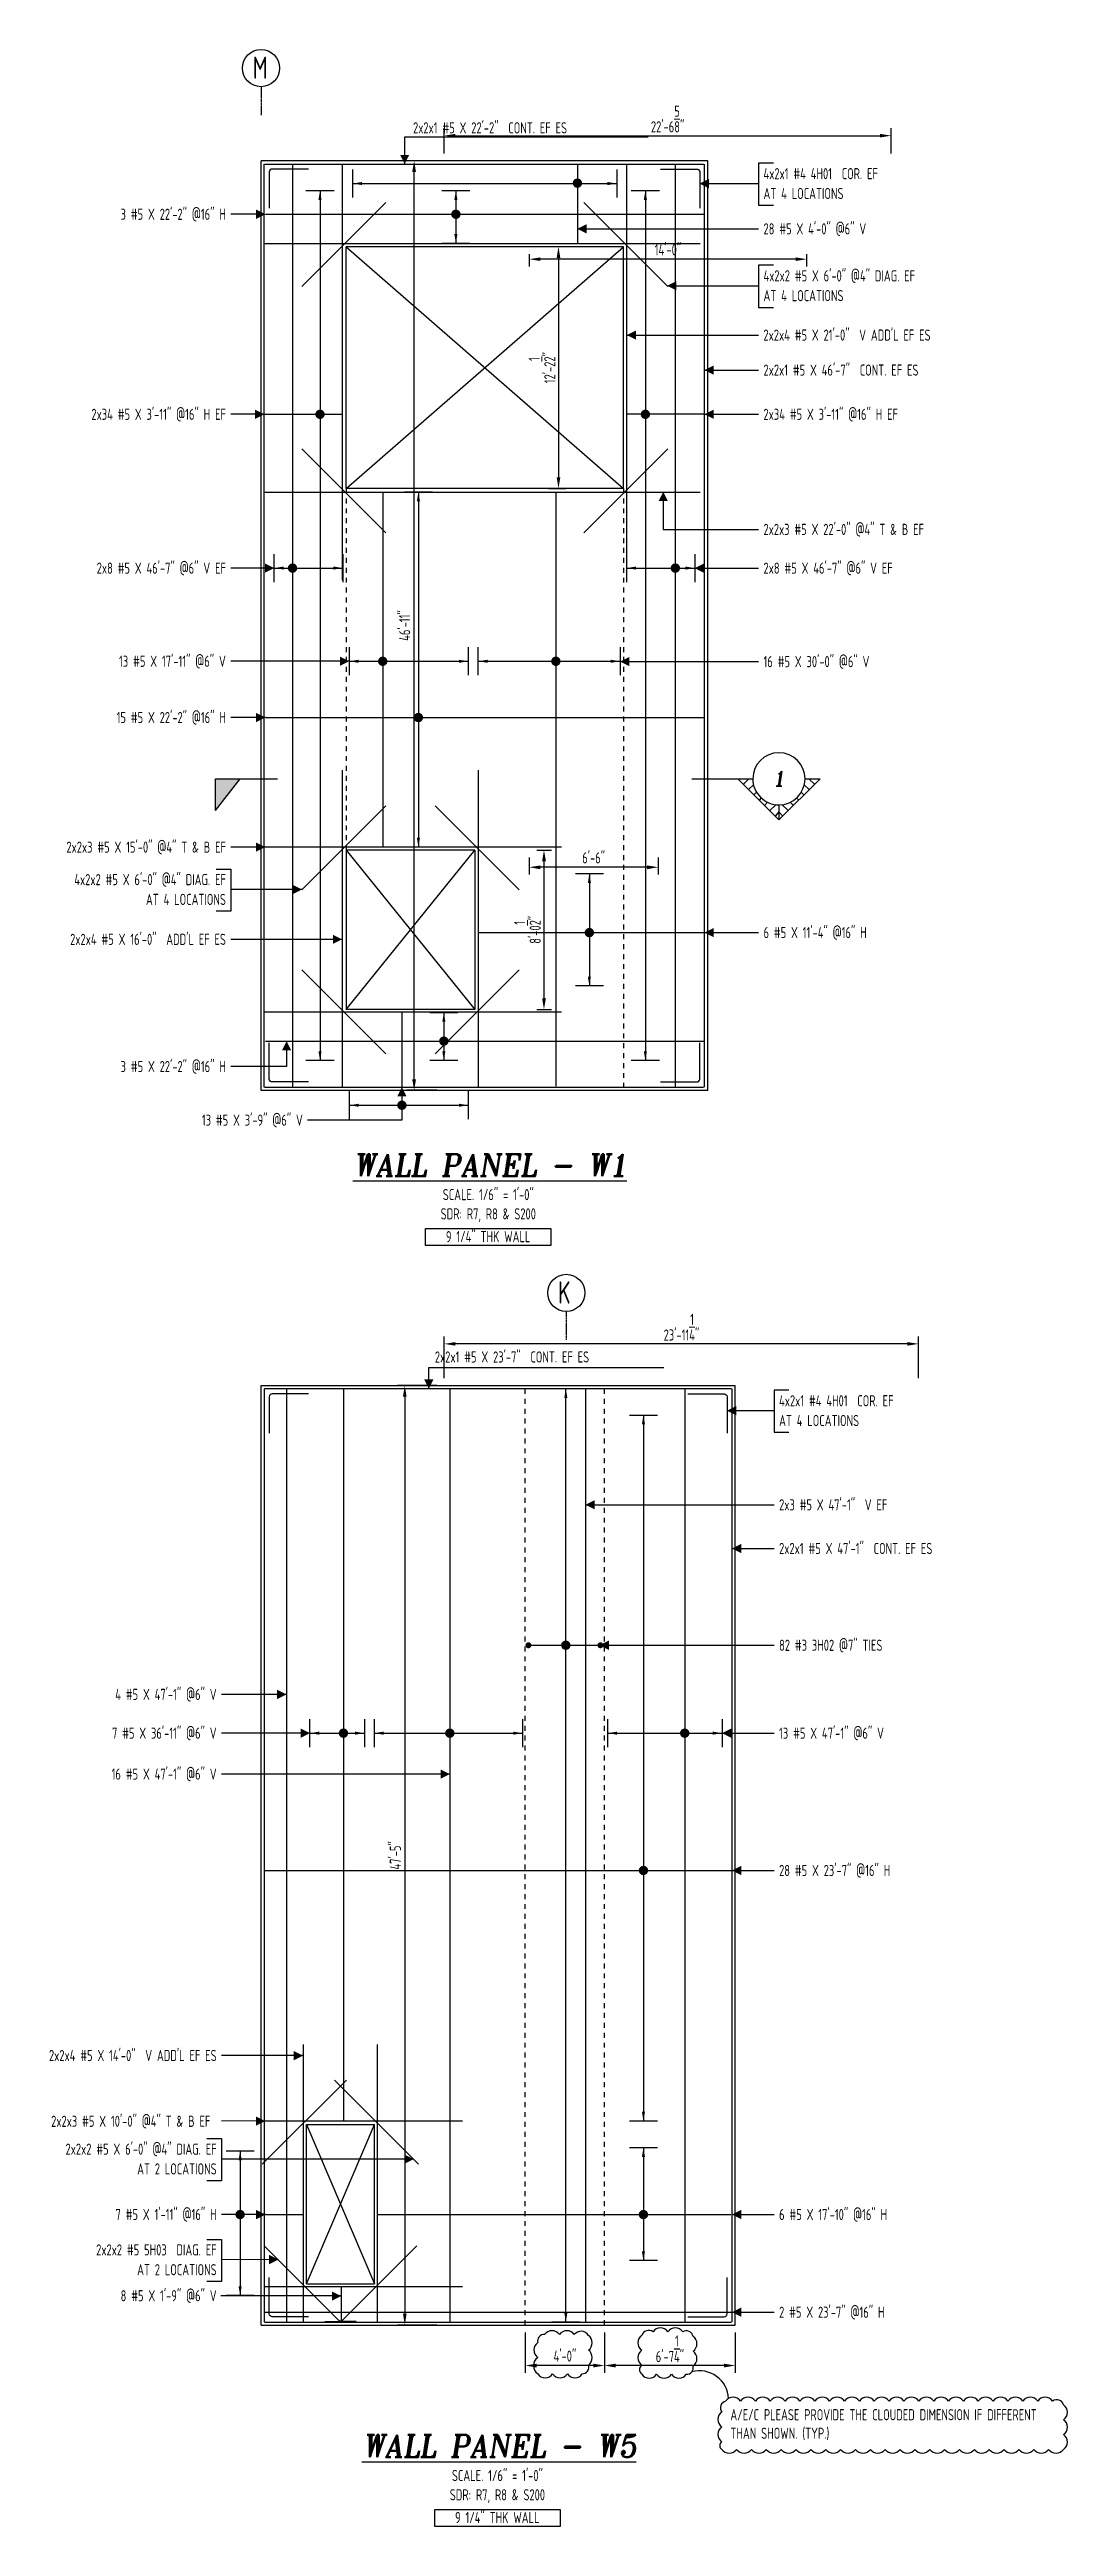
# Model space of a CAD drawing. Header units: inches. Extents: x -3675 to 26577, y -2273 to 5046.
# Drawn here: x 9398 to 10014, y -102 to 1398 of the extents above; entities that cross this region are included whole.
import ezdxf
from ezdxf.enums import TextEntityAlignment as Align

# ---------------------------------------------------------------- set-up
doc = ezdxf.new("R2010")
doc.units = ezdxf.units.IN
doc.header["$MEASUREMENT"] = 0
doc.linetypes.add('HIDDEN', pattern=[6, 3, -3])
doc.linetypes.add('PHANTOM', pattern=[2.5, 1.25, -0.25, 0.25, -0.25, 0.25, -0.25])
doc.layers.get('0').update_dxf_attribs({"linetype": 'CONTINUOUS'})
doc.layers.get('Defpoints').update_dxf_attribs({"linetype": 'CONTINUOUS'})
for name, color, linetype in [('0-25TEXT', 7, 'CONTINUOUS'), ('0-35', 3, 'CONTINUOUS'), ('0-35TEXT', 3, 'CONTINUOUS'), ('0-50', 10, 'CONTINUOUS'), ('3', 3, 'CONTINUOUS'), ('BAR-LBL', 2, 'CONTINUOUS'), ('DETAIL', 83, 'CONTINUOUS'), ('GRID', 8, 'PHANTOM'), ('hidden', 7, 'HIDDEN'), ('RANGELAY', 7, 'CONTINUOUS'), ('REBARS', 4, 'CONTINUOUS')]:
    doc.layers.add(name, color=color, linetype=linetype)
doc.layers.add('COVER', color=6, linetype='CONTINUOUS', lineweight=0, plot=False)
doc.styles.add('AR', font='ARCHQUIK.shx', dxfattribs={"width": 0.8})
doc.styles.add('ROMANT', font='romant')
doc.dimstyles.new('CADS_DIM_48', dxfattribs={"dimscale": 48, "dimtxt": 0.09375, "dimasz": 0.09375, "dimexe": 0.0625, "dimexo": 0.0625, "dimgap": 0.09375, "dimtad": 0, "dimtih": 1, "dimtoh": 1, "dimzin": 1, "dimdsep": 46, "dimlunit": 4, "dimtxsty": 'AR', "dimblk": 'CLOSED', "dimcen": 0.1875, "dimadec": 0, "dimazin": 0, "dimtfac": 1, "dimtofl": 0, "dimtmove": 0, "dimatfit": 1, "dimldrblk": 'DOTBLANK', "dimfxl": 1, "dimtzin": 0, "dimarcsym": 0})

msp = doc.modelspace()

# ---------------------------------------------------------------- texts
at = {"color": 7, "linetype": 'Continuous', "style": 'ROMANT', "oblique": 9, "width": 0.95}
for s, p in [('%%UWALL PANEL - W1', (9664.85924, 715.58144)), ('%%UWALL PANEL - W5', (9670.38118, -60.26968))]:
    msp.add_text(s, height=13.5, dxfattribs=at).set_placement(p, align=Align.CENTER)
at = {"layer": '0-35TEXT', "style": 'AR', "width": 0.8}
for p in [(9830.17925, 1307.52598), (9830.17925, 1245.6433), (9839.61648, 564.28514)]:
    msp.add_text('AT 4 LOCATIONS', height=6.7498312, dxfattribs=at).set_placement(p)
for s, p in [('AT 4 LOCATIONS', (9504.57048, 879.92357)), ('AT 2 LOCATIONS', (9498.93719, 110.98711)), ('AT 2 LOCATIONS', (9498.93718, 49.94984))]:
    msp.add_text(s, height=6.7498312, dxfattribs=at).set_placement(p, align=Align.RIGHT)
for s, p in [('SCALE. 1/6" = 1\'-0"', (9663.48736, 701.13455)), ('SDR: R7, R8 & S200', (9663.48736, 689.46636)), ('9 1/4" THK WALL', (9663.41044, 675.67834)), ('SCALE. 1/6" = 1\'-0"', (9669.0093, -74.71657)), ('SDR: R7, R8 & S200', (9669.0093, -86.38477)), ('9 1/4" THK WALL', (9668.93238, -100.17278))]:
    msp.add_text(s, height=6.7498312, dxfattribs=at).set_placement(p, align=Align.CENTER)
at = {"layer": '0-50', "style": 'AR', "width": 0.8}
for s, p in [('M', (9520.85172, 1380.34119)), ('K', (9705.72672, 638.49163))]:
    msp.add_text(s, height=13.5, dxfattribs=at).set_placement(p)
at = {"layer": 'BAR-LBL', "style": 'AR', "width": 0.8}
for s, p in [('2x2x1 #5 X 22\'-2"  CONT. EF ES', (9617.90936, 1347.28563)), ('4x2x1 #4 4H01  COR. EF', (9830.17925, 1319.52472)), ('28 #5 X 4\'-0" @6" V', (9830.17925, 1286.08651)), ('4x2x2 #5 X 6\'-0" @4" DIAG. EF', (9830.17925, 1257.64204)), ('2x2x4 #5 X 21\'-0"  V ADD\'L EF ES', (9830.14533, 1221.75684)), ('2x2x1 #5 X 46\'-7"  CONT. EF ES', (9830.17925, 1200.55397)), ('2x2x3 #5 X 22\'-0" @4" T & B EF', (9830.17925, 1104.06158)), ('2x8 #5 X 46\'-7" @6" V EF', (9830.17925, 1080.59511)), ('16 #5 X 30\'-0" @6" V', (9830.17925, 1023.95236)), ('6 #5 X 11\'-4" @16" H', (9830.17925, 859.8372)), ('2x2x1 #5 X 23\'-7"  CONT. EF ES', (9631.11688, 602.78618)), ('4x2x1 #4 4H01  COR. EF', (9839.61648, 576.28388)), ('2x3 #5 X 47\'-1"  V EF', (9839.61648, 513.24211)), ('2x2x1 #5 X 47\'-1"  CONT. EF ES', (9839.61648, 486.81132)), ('82 #3 3H02 @7" TIES', (9839.61648, 428.17106)), ('13 #5 X 47\'-1" @6" V', (9839.61648, 374.92502)), ('28 #5 X 23\'-7" @16" H', (9839.61648, 291.75855)), ('6 #5 X 17\'-10" @16" H', (9839.61648, 83.34236)), ('2 #5 X 23\'-7" @16" H', (9839.61648, 24.18609))]:
    msp.add_text(s, height=6.7492913, dxfattribs=at).set_placement(p)
for s, p in [('3 #5 X 22\'-2" @16" H', (9504.57048, 1294.92864)), ('2x34 #5 X 3\'-11" @16" H EF', (9504.57048, 1173.76146)), ('2x8 #5 X 46\'-7" @6" V EF', (9504.57048, 1080.59199)), ('13 #5 X 17\'-11" @6" V', (9504.50454, 1024.17859)), ('15 #5 X 22\'-2" @16" H', (9504.57048, 990.10828)), ('2x2x3 #5 X 15\'-0" @4" T & B EF', (9504.57048, 911.60285)), ('4x2x2 #5 X 6\'-0" @4" DIAG. EF', (9504.57048, 891.92231)), ('2x2x4 #5 X 16\'-0"  ADD\'L EF ES', (9504.57048, 855.7489)), ('3 #5 X 22\'-2" @16" H', (9504.57048, 778.69761)), ('13 #5 X 3\'-9" @6" V', (9551.16495, 746.25709)), ('4 #5 X 47\'-1" @6" V', (9498.93718, 398.41185)), ('7 #5 X 36\'-11" @6" V', (9498.93718, 374.92304)), ('16 #5 X 47\'-1" @6" V', (9498.93718, 350.15007)), ('2x2x4 #5 X 14\'-0"  V ADD\'L EF ES', (9498.93718, 179.68266)), ('2x2x3 #5 X 10\'-0" @4" T & B EF', (9495.13408, 139.84734)), ('2x2x2 #5 X 6\'-0" @4" DIAG. EF', (9498.93719, 122.98585)), ('7 #5 X 1\'-11" @16" H', (9498.93719, 83.4345)), ('2x2x2 #5 5H03  DIAG. EF', (9498.93718, 61.94858)), ('8 #5 X 1\'-9" @6" V', (9498.93718, 34.18995))]:
    msp.add_text(s, height=6.7492913, dxfattribs=at).set_placement(p, align=Align.RIGHT)
msp.add_text('2x34 #5 X 3\'-11" @16" H EF', height=6.7492913, rotation=0.0000397, dxfattribs=at).set_placement((9830.17925, 1173.76158))
at = {"layer": 'DETAIL', "insert": (9810.12262, -31.13451), "char_height": 6.75, "width": 202.6918851, "attachment_point": 1, "style": 'AR'}
msp.add_mtext('A/E/C PLEASE PROVIDE THE CLOUDED DIMENSION IF DIFFERENT THAN SHOWN. (TYP.)', dxfattribs=at)

# ---------------------------------------------------------------- blocks, each defined once
blk = doc.blocks.new('*D68')
at = {"layer": 'COVER', "color": 0, "lineweight": -2, "transparency": 16777216}
for p, q in [((9632.3, 1330.7), (9614.1, 1330.7)), ((9618.6, 774.4), (9618.6, 1323.9)), ((9632.3, 767.7), (9614.1, 767.7))]:
    blk.add_line(p, q, dxfattribs=at)
at = {"layer": 'COVER', "color": 0, "transparency": 16777216}
for points in [[(9617.4, 1323.9), (9619.7, 1323.9), (9618.6, 1330.7)], [(9617.4, 774.4), (9619.7, 774.4), (9618.6, 767.7)]]:
    blk.add_solid(points, dxfattribs=at)
at = {"layer": 'Defpoints', "color": 0, "transparency": 16777216}
for p in [(9618.6, 1330.7), (9636.8, 1330.7), (9636.8, 767.7)]:
    blk.add_point(p, dxfattribs=at)
at = {"layer": 'COVER', "color": 0, "transparency": 16777216, "insert": (9612.8, 1049.2), "char_height": 6.75, "attachment_point": 5, "rotation": 90, "style": 'AR'}
blk.add_mtext('46\'-11"', dxfattribs=at)
blk = doc.blocks.new('_DotBlank')
at = {"layer": '0-35', "color": 0, "lineweight": -2}
blk.add_line((-0.5, 0), (-1, 0), dxfattribs=at)
blk.add_circle((0, 0), 0.5, dxfattribs=at)
blk = doc.blocks.new('*D69')
at = {"layer": 'COVER', "color": 0, "lineweight": -2, "transparency": 16777216}
for p, q in [((9688.3, 1274.2), (9688.3, 1266.6)), ((9849.6, 1271.1), (9695.1, 1271.1)), ((9856.3, 1274.2), (9856.3, 1266.6))]:
    blk.add_line(p, q, dxfattribs=at)
at = {"layer": 'COVER', "color": 0, "transparency": 16777216}
for points in [[(9695.1, 1272.2), (9695.1, 1270), (9688.3, 1271.1)], [(9849.6, 1272.2), (9849.6, 1270), (9856.3, 1271.1)]]:
    blk.add_solid(points, dxfattribs=at)
at = {"layer": 'Defpoints', "color": 0, "transparency": 16777216}
for p in [(9688.3, 1278.7), (9856.3, 1278.7), (9688.3, 1271.1)]:
    blk.add_point(p, dxfattribs=at)
at = {"layer": 'COVER', "color": 0, "transparency": 16777216, "insert": (9772.3, 1276.8), "char_height": 6.75, "attachment_point": 5, "style": 'AR'}
blk.add_mtext('14\'-0"', dxfattribs=at)
blk = doc.blocks.new('*D70')
at = {"layer": 'COVER', "color": 0, "lineweight": -2, "transparency": 16777216}
for p, q in [((9700.1, 1278.7), (9710.5, 1278.7)), ((9706, 1271.9), (9706, 1138.9)), ((9700.1, 1132.2), (9710.5, 1132.2))]:
    blk.add_line(p, q, dxfattribs=at)
at = {"layer": 'COVER', "color": 0, "transparency": 16777216}
for points in [[(9704.9, 1271.9), (9707.1, 1271.9), (9706, 1278.7)], [(9704.9, 1138.9), (9707.1, 1138.9), (9706, 1132.2)]]:
    blk.add_solid(points, dxfattribs=at)
at = {"layer": 'Defpoints', "color": 0, "transparency": 16777216}
for p in [(9695.6, 1278.7), (9695.6, 1132.2), (9706, 1132.2)]:
    blk.add_point(p, dxfattribs=at)
at = {"layer": 'COVER', "color": 0, "transparency": 16777216, "insert": (9696, 1205.4), "char_height": 6.75, "attachment_point": 5, "rotation": 90, "style": 'AR'}
blk.add_mtext('12\'-2{\\H1.000000x;\\S1/2;}"', dxfattribs=at)
blk = doc.blocks.new('*D71')
at = {"layer": 'COVER', "color": 0, "lineweight": -2, "transparency": 16777216}
for p, q in [((9688.3, 908.7), (9688.3, 898.3)), ((9759.6, 902.8), (9695.1, 902.8)), ((9766.3, 908.7), (9766.3, 898.3))]:
    blk.add_line(p, q, dxfattribs=at)
at = {"layer": 'COVER', "color": 0, "transparency": 16777216}
for points in [[(9695.1, 903.9), (9695.1, 901.6), (9688.3, 902.8)], [(9759.6, 903.9), (9759.6, 901.6), (9766.3, 902.8)]]:
    blk.add_solid(points, dxfattribs=at)
at = {"layer": 'Defpoints', "color": 0, "transparency": 16777216}
for p in [(9688.3, 913.2), (9688.3, 902.8), (9766.3, 913.2)]:
    blk.add_point(p, dxfattribs=at)
at = {"layer": 'COVER', "color": 0, "transparency": 16777216, "insert": (9727.3, 908.5), "char_height": 6.75, "attachment_point": 5, "style": 'AR'}
blk.add_mtext('6\'-6"', dxfattribs=at)
blk = doc.blocks.new('*D72')
at = {"layer": 'COVER', "color": 0, "lineweight": -2, "transparency": 16777216}
for p, q in [((9692.8, 913.2), (9701.7, 913.2)), ((9697.2, 906.4), (9697.2, 823.4)), ((9692.8, 816.7), (9701.7, 816.7))]:
    blk.add_line(p, q, dxfattribs=at)
at = {"layer": 'COVER', "color": 0, "transparency": 16777216}
for points in [[(9696.1, 906.4), (9698.4, 906.4), (9697.2, 913.2)], [(9696.1, 823.4), (9698.4, 823.4), (9697.2, 816.7)]]:
    blk.add_solid(points, dxfattribs=at)
at = {"layer": 'Defpoints', "color": 0, "transparency": 16777216}
for p in [(9688.3, 913.2), (9688.3, 816.7), (9697.2, 816.7)]:
    blk.add_point(p, dxfattribs=at)
at = {"layer": 'COVER', "color": 0, "transparency": 16777216, "insert": (9687.2, 864.9), "char_height": 6.75, "attachment_point": 5, "rotation": 90, "style": 'AR'}
blk.add_mtext('8\'-0{\\H1.000000x;\\S1/2;}"', dxfattribs=at)
blk = doc.blocks.new('*D73')
at = {"layer": 'COVER', "color": 0, "lineweight": -2, "transparency": 16777216}
for p, q in [((9636.8, 1335.2), (9636.8, 1350.4)), ((9907.5, 1335.2), (9907.5, 1350.4)), ((9643.6, 1345.9), (9900.7, 1345.9))]:
    blk.add_line(p, q, dxfattribs=at)
at = {"layer": 'COVER', "color": 0, "transparency": 16777216}
for points in [[(9643.6, 1347), (9643.6, 1344.8), (9636.8, 1345.9)], [(9900.7, 1347), (9900.7, 1344.8), (9907.5, 1345.9)]]:
    blk.add_solid(points, dxfattribs=at)
at = {"layer": 'Defpoints', "color": 0, "transparency": 16777216}
for p in [(9907.5, 1345.9), (9636.8, 1330.7), (9907.5, 1330.7)]:
    blk.add_point(p, dxfattribs=at)
at = {"layer": 'COVER', "color": 0, "transparency": 16777216, "insert": (9772.1, 1356), "char_height": 6.75, "attachment_point": 5, "style": 'AR'}
blk.add_mtext('22\'-6{\\H1.000000x;\\S5/8;}"', dxfattribs=at)
blk = doc.blocks.new('leadrblk')
blk.add_lwpolyline([(0, 0, 0, 1, 0), (1, 0, 1, 1, 0)], format="xyseb")
blk = doc.blocks.new('SECTARO')
at = {"linetype": 'Continuous'}
blk.add_line((33.3, 17), (20.1, 0), dxfattribs=at)
for p, q in [((33.3, 17), (33.3, 0)), ((33.3, 0), (0, 0))]:
    blk.add_line(p, q)
for points in [[(33.3, 0), (33.3, 17), (33.3, 0), (20.1, 0)], [(33.3, 17), (20.1, 0), (33.3, 0), (33.3, 17)]]:
    blk.add_solid(points, dxfattribs=at)
blk = doc.blocks.new('*X3')
at = {"color": 0, "linetype": 'Continuous'}
for p, q in [((-1.108, 0.278), (-1.075, 0.312)), ((-1.081, 0.217), (-1.031, 0.267)), ((-1.013, 0.197), (-0.986, 0.223)), ((-0.96, 0.161), (-0.942, 0.179)), ((-0.92, 0.112), (-0.898, 0.135)), ((-0.895, 0.05), (-0.854, 0.091)), ((-0.856, 0), (-0.81, 0.046)), ((-0.768, 0), (-0.765, 0.002))]:
    blk.add_line(p, q, dxfattribs=at)
blk = doc.blocks.new('*X2')
at = {"color": 0, "linetype": 'Continuous'}
for p, q in [((-1.108, 0.278), (-1.075, 0.312)), ((-0.96, 0.161), (-0.942, 0.179)), ((-0.856, 0), (-0.81, 0.046))]:
    blk.add_line(p, q, dxfattribs=at)
blk = doc.blocks.new('SECTNU')
at = {"linetype": 'Continuous'}
blk.add_line((-24.7, 0), (-32.8, 0), dxfattribs=at)
blk.add_line((0, 0), (-24.7, 0))
at = {"layer": '3'}
for p, q in [((-68.9, 0), (-46.8, 22.1)), ((-60.8, 0), (-68.9, 0))]:
    blk.add_line(p, q, dxfattribs=at)
at = {"layer": '3', "linetype": 'Continuous'}
blk.add_line((-46.8, 14), (-46.8, 22.1), dxfattribs=at)
at = {"layer": '3'}
for points in [[(-46.8, 22.1), (-24.7, 0), (-32.8, 0, 1)], [(-32.8, 0, 0.414214), (-46.8, 14)]]:
    blk.add_lwpolyline(points, format="xyb", dxfattribs=at)
for start, end in [(90, 180), (180, 0)]:
    blk.add_arc((-46.8, 0), 14, start, end, dxfattribs=at)
at = {"linetype": 'Continuous', "xscale": -64, "yscale": 64, "zscale": 64, "rotation": 359.9999999999999}
blk.add_blockref('*X3', (-117.7, 0), dxfattribs=at)
at = {"linetype": 'Continuous', "xscale": 64, "yscale": 64, "zscale": 64}
for name in ['*X3', '*X2']:
    blk.add_blockref(name, (24.1, 0), dxfattribs=at)
at = {"linetype": 'Continuous', "style": 'ROMANT', "oblique": 9, "width": 0.9}
blk.add_attdef('NO', text='', height=8, dxfattribs=at).set_placement((-46.8, 0), align=Align.MIDDLE)
blk = doc.blocks.new('*D48')
at = {"layer": 'COVER', "color": 0, "lineweight": -2, "transparency": 16777216}
for p, q in [((9632.3, 588.8), (9608.4, 588.8)), ((9612.9, 582.1), (9612.9, 26.6)), ((9632.3, 19.8), (9608.4, 19.8))]:
    blk.add_line(p, q, dxfattribs=at)
at = {"layer": 'COVER', "color": 0, "transparency": 16777216}
for points in [[(9611.8, 582.1), (9614, 582.1), (9612.9, 588.8)], [(9611.8, 26.6), (9614, 26.6), (9612.9, 19.8)]]:
    blk.add_solid(points, dxfattribs=at)
at = {"layer": 'Defpoints', "color": 0, "transparency": 16777216}
for p in [(9636.8, 588.8), (9612.9, 19.8), (9636.8, 19.8)]:
    blk.add_point(p, dxfattribs=at)
at = {"layer": 'COVER', "color": 0, "transparency": 16777216, "insert": (9607.2, 304.3), "char_height": 6.75, "attachment_point": 5, "rotation": 90, "style": 'AR'}
blk.add_mtext('47\'-5"', dxfattribs=at)
blk = doc.blocks.new('*D49')
at = {"layer": 'COVER', "color": 0, "lineweight": -2, "transparency": 16777216}
for p, q in [((9636.8, 593.3), (9636.8, 618.6)), ((9924.1, 593.3), (9924.1, 618.6)), ((9917.3, 614.1), (9643.6, 614.1))]:
    blk.add_line(p, q, dxfattribs=at)
at = {"layer": 'COVER', "color": 0, "transparency": 16777216}
for points in [[(9643.6, 615.2), (9643.6, 613), (9636.8, 614.1)], [(9917.3, 615.2), (9917.3, 613), (9924.1, 614.1)]]:
    blk.add_solid(points, dxfattribs=at)
at = {"layer": 'Defpoints', "color": 0, "transparency": 16777216}
for p in [(9636.8, 614.1), (9636.8, 588.8), (9924.1, 588.8)]:
    blk.add_point(p, dxfattribs=at)
at = {"layer": 'COVER', "color": 0, "transparency": 16777216, "insert": (9780.5, 624.2), "char_height": 6.75, "attachment_point": 5, "style": 'AR'}
blk.add_mtext('23\'-11{\\H1.000000x;\\S1/4;}"', dxfattribs=at)
blk = doc.blocks.new('rendmark')
at = {"color": 4}
blk.add_line((0, -3), (0, 3), dxfattribs=at)
blk = doc.blocks.new('rarrow')
at = {"color": 7}
blk.add_solid([(2, -0.33), (2, 0.33), (0, 0)], dxfattribs=at)
blk = doc.blocks.new('*U1158', base_point=(9757.5, 571))
at = {"layer": 'RANGELAY'}
blk.add_line((9757.5, 571), (9757.5, 143.3), dxfattribs=at)
at = {"layer": 'RANGELAY', "xscale": 2.834645669291339, "yscale": 2.834645669291339}
for name, p, rotation in [('rendmark', (9757.5, 571), 269.9999999999999), ('rarrow', (9757.5, 571), 269.9999999999999), ('rendmark', (9757.5, 143.3), 89.999996929531), ('rarrow', (9757.5, 143.3), 89.999996929531)]:
    blk.add_blockref(name, p, dxfattribs=dict(at, rotation=rotation))
blk = doc.blocks.new('VPM6DAFA')
at = {"const_width": 1}
blk.add_lwpolyline([(-0.5, 0, 1), (0.5, 0, 1)], format="xyb", close=True, dxfattribs=at)
blk = doc.blocks.new('*U900', base_point=(9540.9, 586.8))
at = {"layer": 'REBARS', "color": 0}
blk.add_lwpolyline([(9541.2, 586.8), (9541.2, 21.8)], dxfattribs=at)
blk = doc.blocks.new('*U415', base_point=(9575.4, 586.8))
at = {"layer": 'REBARS', "color": 0}
blk.add_lwpolyline([(9575.7, 586.8), (9575.7, 143.8)], dxfattribs=at)
blk = doc.blocks.new('*U922', base_point=(9782.1, 586.8))
at = {"layer": 'REBARS', "color": 0}
blk.add_lwpolyline([(9782.5, 586.8), (9782.5, 21.8)], dxfattribs=at)
blk = doc.blocks.new('*U1157', base_point=(9710.4, 21.6))
at = {"layer": 'RANGELAY'}
blk.add_line((9710.4, 21.6), (9710.4, 587), dxfattribs=at)
at = {"layer": 'RANGELAY', "xscale": 2.834645669291339, "yscale": 2.834645669291339}
for name, p, rotation in [('rendmark', (9710.4, 587), 269.9999969411395), ('rarrow', (9710.4, 587), 269.9999969411395), ('rendmark', (9710.4, 21.6), 90.00000001160853), ('rarrow', (9710.4, 21.6), 90.00000001160853)]:
    blk.add_blockref(name, p, dxfattribs=dict(at, rotation=rotation))
blk = doc.blocks.new('VPM6DB18')
at = {"const_width": 1}
blk.add_lwpolyline([(-0.5, 0, 1), (0.5, 0, 1)], format="xyb", close=True, dxfattribs=at)
blk = doc.blocks.new('*U919', base_point=(9639.9, 586.8))
at = {"layer": 'REBARS', "color": 0}
blk.add_lwpolyline([(9640.2, 586.8), (9640.2, 21.8)], dxfattribs=at)
blk = doc.blocks.new('*U418', base_point=(9808.3, 584.1))
at = {"layer": 'REBARS', "color": 0}
blk.add_lwpolyline([(9784.3, 583.8), (9806.3, 583.8, -0.414214), (9808.1, 582.1), (9808.1, 560.1)], format="xyb", dxfattribs=at)
blk = doc.blocks.new('*U419', base_point=(9530.6, 584.1))
at = {"layer": 'REBARS', "color": 0}
blk.add_lwpolyline([(9554.6, 583.8), (9532.6, 583.8, 0.414214), (9530.8, 582.1), (9530.8, 560.1)], format="xyb", dxfattribs=at)
blk = doc.blocks.new('*U420', base_point=(9528.2, 586.8))
at = {"layer": 'REBARS', "color": 0}
blk.add_lwpolyline([(9527.8, 586.8), (9527.8, 21.8)], dxfattribs=at)
blk = doc.blocks.new('*U421', base_point=(9810.8, 586.8))
at = {"layer": 'REBARS', "color": 0}
blk.add_lwpolyline([(9811.1, 586.8), (9811.1, 21.8)], dxfattribs=at)
blk = doc.blocks.new('*U422', base_point=(9527.8, 586.7))
at = {"layer": 'REBARS', "color": 0}
blk.add_lwpolyline([(9527.8, 587), (9810.8, 587)], dxfattribs=at)
blk = doc.blocks.new('*U423', base_point=(9722.1, 586.8))
at = {"layer": 'REBARS', "color": 0}
blk.add_lwpolyline([(9722.4, 586.8), (9722.4, 21.8)], dxfattribs=at)
blk = doc.blocks.new('*U1150', base_point=(9724.7, 899))
at = {"layer": 'RANGELAY'}
blk.add_line((9724.7, 899), (9724.7, 830.9), dxfattribs=at)
at = {"layer": 'RANGELAY', "xscale": 2.834645669291339, "yscale": 2.834645669291339}
for name, p, rotation in [('rendmark', (9724.7, 899), 269.9999999999999), ('rarrow', (9724.7, 899), 269.9999999999999), ('rendmark', (9724.7, 830.9), 89.999996929531), ('rarrow', (9724.7, 830.9), 89.999996929531)]:
    blk.add_blockref(name, p, dxfattribs=dict(at, rotation=rotation))
blk = doc.blocks.new('VPM6DC37')
at = {"const_width": 1}
blk.add_lwpolyline([(-0.5, 0, 1), (0.5, 0, 1)], format="xyb", close=True, dxfattribs=at)
blk = doc.blocks.new('*U701', base_point=(9657.5, 862.9))
at = {"layer": 'REBARS', "color": 0}
blk.add_lwpolyline([(9657.5, 863.2), (9794.5, 863.2)], dxfattribs=at)
blk = doc.blocks.new('*U1149', base_point=(9621.2, 1130.2))
at = {"layer": 'RANGELAY'}
blk.add_line((9621.2, 1130.2), (9621.2, 915), dxfattribs=at)
at = {"layer": 'RANGELAY', "xscale": 2.834645669291339, "yscale": 2.834645669291339}
for name, p, rotation in [('rendmark', (9621.2, 1130.2), 269.9999999999999), ('rarrow', (9621.2, 1130.2), 269.9999999999999), ('rarrow', (9621.2, 915), 89.999996929531), ('rendmark', (9621.2, 915), 89.999996929531)]:
    blk.add_blockref(name, p, dxfattribs=dict(at, rotation=rotation))
blk = doc.blocks.new('VPM6DC5F')
at = {"const_width": 1}
blk.add_lwpolyline([(-0.5, 0, 1), (0.5, 0, 1)], format="xyb", close=True, dxfattribs=at)
blk = doc.blocks.new('*U425', base_point=(9528.5, 993.2))
at = {"layer": 'REBARS', "color": 0}
blk.add_lwpolyline([(9528.5, 993.5), (9794.5, 993.5)], dxfattribs=at)
blk = doc.blocks.new('*U1148', base_point=(9636.6, 814.9))
at = {"layer": 'RANGELAY'}
blk.add_line((9636.6, 814.9), (9636.6, 785.7), dxfattribs=at)
at = {"layer": 'RANGELAY', "xscale": 2.834645669291339, "yscale": 2.834645669291339}
for name, p, rotation in [('rendmark', (9636.6, 814.9), 269.9999999999999), ('rarrow', (9636.6, 814.9), 269.9999999999999), ('rendmark', (9636.6, 785.7), 89.999996929531), ('rarrow', (9636.6, 785.7), 89.999996929531)]:
    blk.add_blockref(name, p, dxfattribs=dict(at, rotation=rotation))
blk = doc.blocks.new('VPM6DC70')
at = {"const_width": 1}
blk.add_lwpolyline([(-0.5, 0, 1), (0.5, 0, 1)], format="xyb", close=True, dxfattribs=at)
blk = doc.blocks.new('*U427', base_point=(9528.5, 797.2))
at = {"layer": 'REBARS', "color": 0}
blk.add_lwpolyline([(9528.5, 797.5), (9794.5, 797.5)], dxfattribs=at)
blk = doc.blocks.new('*U1147', base_point=(9643.9, 1312.7))
at = {"layer": 'RANGELAY'}
blk.add_line((9643.9, 1312.7), (9643.9, 1280.7), dxfattribs=at)
at = {"layer": 'RANGELAY', "xscale": 2.834645669291339, "yscale": 2.834645669291339}
for name, p, rotation in [('rendmark', (9643.9, 1312.7), 269.9999999999999), ('rarrow', (9643.9, 1312.7), 269.9999999999999), ('rendmark', (9643.9, 1280.7), 89.999996929531), ('rarrow', (9643.9, 1280.7), 89.999996929531)]:
    blk.add_blockref(name, p, dxfattribs=dict(at, rotation=rotation))
blk = doc.blocks.new('VPM6DC811')
at = {"const_width": 1}
blk.add_lwpolyline([(-0.5, 0, 1), (0.5, 0, 1)], format="xyb", close=True, dxfattribs=at)
blk = doc.blocks.new('*U428', base_point=(9528.5, 1298))
at = {"layer": 'REBARS', "color": 0}
blk.add_lwpolyline([(9528.5, 1298.3), (9794.5, 1298.3)], dxfattribs=at)
blk = doc.blocks.new('*U1146', base_point=(9758.6, 1312.7))
at = {"layer": 'RANGELAY'}
blk.add_line((9758.6, 1312.7), (9758.6, 785.7), dxfattribs=at)
at = {"layer": 'RANGELAY', "xscale": 2.834645669291339, "yscale": 2.834645669291339}
for name, p, rotation in [('rendmark', (9758.6, 1312.7), 270.0000572957836), ('rarrow', (9758.6, 1312.7), 270.0000572957836), ('rendmark', (9758.6, 785.7), 90.00005422531463), ('rarrow', (9758.6, 785.7), 90.00005422531463)]:
    blk.add_blockref(name, p, dxfattribs=dict(at, rotation=rotation))
blk = doc.blocks.new('VPM6DC920')
at = {"const_width": 1}
blk.add_lwpolyline([(-0.5, 0, 1), (0.5, 0, 1)], format="xyb", close=True, dxfattribs=at)
blk = doc.blocks.new('*U430', base_point=(9794.5, 1176.8))
at = {"layer": 'REBARS', "color": 0}
blk.add_lwpolyline([(9794.5, 1177.1), (9747.5, 1177.1)], dxfattribs=at)
blk = doc.blocks.new('*U1145', base_point=(9561.6, 1312.7))
at = {"layer": 'RANGELAY'}
blk.add_line((9561.6, 1312.7), (9561.6, 785.7), dxfattribs=at)
at = {"layer": 'RANGELAY', "xscale": 2.834645669291339, "yscale": 2.834645669291339}
for name, p, rotation in [('rendmark', (9561.6, 1312.7), 269.9999823999059), ('rarrow', (9561.6, 1312.7), 269.9999823999059), ('rendmark', (9561.6, 785.7), 89.99997932943691), ('rarrow', (9561.6, 785.7), 89.99997932943691)]:
    blk.add_blockref(name, p, dxfattribs=dict(at, rotation=rotation))
blk = doc.blocks.new('VPM6DCA20')
at = {"const_width": 1}
blk.add_lwpolyline([(-0.5, 0, 1), (0.5, 0, 1)], format="xyb", close=True, dxfattribs=at)
blk = doc.blocks.new('*U432', base_point=(9527.8, 1176.8))
at = {"layer": 'REBARS', "color": 0}
blk.add_lwpolyline([(9527.8, 1177.1), (9574.8, 1177.1)], dxfattribs=at)
blk = doc.blocks.new('*U1144', base_point=(9581.3, 1316.9))
at = {"layer": 'RANGELAY'}
blk.add_line((9581.3, 1316.9), (9741.3, 1316.9), dxfattribs=at)
at = {"layer": 'RANGELAY', "xscale": 2.834645669291339, "yscale": 2.834645669291339}
for name, p, rotation in [('rendmark', (9581.3, 1316.9), 2.035554812460272e-12), ('rendmark', (9741.3, 1316.9), 179.9999969295331), ('rarrow', (9581.3, 1316.9), 2.035554812460272e-12), ('rarrow', (9741.3, 1316.9), 179.9999969295331)]:
    blk.add_blockref(name, p, dxfattribs=dict(at, rotation=rotation))
blk = doc.blocks.new('VPM6DCD1')
at = {"const_width": 1}
blk.add_lwpolyline([(-0.5, 0, 1), (0.5, 0, 1)], format="xyb", close=True, dxfattribs=at)
blk = doc.blocks.new('*U930', base_point=(9717.2, 1328.7))
at = {"layer": 'REBARS', "color": 0}
blk.add_lwpolyline([(9717.5, 1328.7), (9717.5, 1280.7)], dxfattribs=at)
blk = doc.blocks.new('*U1181', base_point=(9579.3, 758.6))
at = {"layer": 'RANGELAY'}
blk.add_line((9579.3, 758.6), (9651.3, 758.6), dxfattribs=at)
at = {"layer": 'RANGELAY', "xscale": 2.834645669291339, "yscale": 2.834645669291339}
for name, p, rotation in [('rendmark', (9579.3, 758.6), 2.080789147536588e-12), ('rendmark', (9651.3, 758.6), 179.9999969295331), ('rarrow', (9579.3, 758.6), 2.080789147536588e-12), ('rarrow', (9651.3, 758.6), 179.9999969295331)]:
    blk.add_blockref(name, p, dxfattribs=dict(at, rotation=rotation))
blk = doc.blocks.new('VPM6DCDB')
at = {"const_width": 1}
blk.add_lwpolyline([(-0.5, 0, 1), (0.5, 0, 1)], format="xyb", close=True, dxfattribs=at)
blk = doc.blocks.new('*U1182', base_point=(9610.9, 814.9))
at = {"layer": 'REBARS', "color": 0}
blk.add_lwpolyline([(9611.2, 814.9), (9611.2, 769.9)], dxfattribs=at)
blk = doc.blocks.new('*U1187', base_point=(9579.3, 1027.5))
at = {"layer": 'RANGELAY'}
blk.add_line((9579.3, 1027.5), (9651.3, 1027.5), dxfattribs=at)
at = {"layer": 'RANGELAY', "xscale": 2.834645669291339, "yscale": 2.834645669291339}
for name, p, rotation in [('rendmark', (9579.3, 1027.5), 1.990320041567699e-12), ('rendmark', (9651.3, 1027.5), 179.999996929533), ('rarrow', (9579.3, 1027.5), 1.990320041567699e-12), ('rarrow', (9651.3, 1027.5), 179.999996929533)]:
    blk.add_blockref(name, p, dxfattribs=dict(at, rotation=rotation))
blk = doc.blocks.new('VPM6DCE5')
at = {"const_width": 1}
blk.add_lwpolyline([(-0.5, 0, 1), (0.5, 0, 1)], format="xyb", close=True, dxfattribs=at)
blk = doc.blocks.new('*U1188', base_point=(9599.2, 1130.1))
at = {"layer": 'REBARS', "color": 0}
blk.add_lwpolyline([(9599.5, 1130.1), (9599.5, 915.1)], dxfattribs=at)
blk = doc.blocks.new('*U1141', base_point=(9657.3, 1027.5))
at = {"layer": 'RANGELAY'}
blk.add_line((9657.3, 1027.5), (9743.3, 1027.5), dxfattribs=at)
at = {"layer": 'RANGELAY', "xscale": 2.834645669291339, "yscale": 2.834645669291339}
for name, p, rotation in [('rendmark', (9657.3, 1027.5), 2.120764275044696e-12), ('rendmark', (9743.3, 1027.5), 179.9999969295331), ('rarrow', (9657.3, 1027.5), 2.120764275044696e-12), ('rarrow', (9743.3, 1027.5), 179.9999969295331)]:
    blk.add_blockref(name, p, dxfattribs=dict(at, rotation=rotation))
blk = doc.blocks.new('VPM6DCEF')
at = {"const_width": 1}
blk.add_lwpolyline([(-0.5, 0, 1), (0.5, 0, 1)], format="xyb", close=True, dxfattribs=at)
blk = doc.blocks.new('*U588', base_point=(9704.1, 1130.1))
at = {"layer": 'REBARS', "color": 0}
blk.add_lwpolyline([(9704.4, 1130.1), (9704.4, 770.1)], dxfattribs=at)
blk = doc.blocks.new('*U1140', base_point=(9747.3, 1084))
at = {"layer": 'RANGELAY'}
blk.add_line((9747.3, 1084), (9788.5, 1084), dxfattribs=at)
at = {"layer": 'RANGELAY', "xscale": 2.834645669291339, "yscale": 2.834645669291339}
for name, p, rotation in [('rendmark', (9747.3, 1084), 1.900673765075863e-12), ('rarrow', (9747.3, 1084), 1.900673765075863e-12), ('rarrow', (9788.5, 1084), 179.999996929533), ('rendmark', (9788.5, 1084), 179.999996929533)]:
    blk.add_blockref(name, p, dxfattribs=dict(at, rotation=rotation))
blk = doc.blocks.new('VPM6DD020')
at = {"const_width": 1}
blk.add_lwpolyline([(-0.5, 0, 1), (0.5, 0, 1)], format="xyb", close=True, dxfattribs=at)
blk = doc.blocks.new('*U435', base_point=(9776.5, 1328.7))
at = {"layer": 'REBARS', "color": 0}
blk.add_lwpolyline([(9776.8, 1328.7), (9776.8, 769.7)], dxfattribs=at)
blk = doc.blocks.new('*U1139', base_point=(9533.8, 1084))
at = {"layer": 'RANGELAY'}
blk.add_line((9533.8, 1084), (9575.3, 1084), dxfattribs=at)
at = {"layer": 'RANGELAY', "xscale": 2.834645669291339, "yscale": 2.834645669291339}
for name, p, rotation in [('rendmark', (9533.8, 1084), 2.197420080104641e-12), ('rarrow', (9533.8, 1084), 2.197420080104641e-12), ('rarrow', (9575.3, 1084), 179.9999969295332), ('rendmark', (9575.3, 1084), 179.9999969295332)]:
    blk.add_blockref(name, p, dxfattribs=dict(at, rotation=rotation))
blk = doc.blocks.new('VPM6DD140')
at = {"const_width": 1}
blk.add_lwpolyline([(-0.5, 0, 1), (0.5, 0, 1)], format="xyb", close=True, dxfattribs=at)
blk = doc.blocks.new('*U437', base_point=(9544.6, 1328.7))
at = {"layer": 'REBARS', "color": 0}
blk.add_lwpolyline([(9544.9, 1328.7), (9544.9, 769.7)], dxfattribs=at)
blk = doc.blocks.new('*U581', base_point=(9682, 888.9))
at = {"layer": 'REBARS', "color": 0}
blk.add_lwpolyline([(9682.2, 889.1), (9631.3, 940)], dxfattribs=at)
blk = doc.blocks.new('*U582', base_point=(9550.7, 888.9))
at = {"layer": 'REBARS', "color": 0}
blk.add_lwpolyline([(9550.5, 889.1), (9601.4, 940)], dxfattribs=at)
blk = doc.blocks.new('*U583', base_point=(9682, 840.9))
at = {"layer": 'REBARS', "color": 0}
blk.add_lwpolyline([(9682.2, 840.7), (9631.3, 789.8)], dxfattribs=at)
blk = doc.blocks.new('*U584', base_point=(9550.7, 840.9))
at = {"layer": 'REBARS', "color": 0}
blk.add_lwpolyline([(9550.5, 840.7), (9601.4, 789.8)], dxfattribs=at)
blk = doc.blocks.new('*U577', base_point=(9772, 1254.4))
at = {"layer": 'REBARS', "color": 0}
blk.add_lwpolyline([(9772.2, 1254.6), (9721.3, 1305.5)], dxfattribs=at)
blk = doc.blocks.new('*U578', base_point=(9550.7, 1254.4))
at = {"layer": 'REBARS', "color": 0}
blk.add_lwpolyline([(9550.5, 1254.6), (9601.4, 1305.5)], dxfattribs=at)
blk = doc.blocks.new('*U579', base_point=(9550.7, 1156.4))
at = {"layer": 'REBARS', "color": 0}
blk.add_lwpolyline([(9550.5, 1156.2), (9601.4, 1105.3)], dxfattribs=at)
blk = doc.blocks.new('*U580', base_point=(9772, 1156.4))
at = {"layer": 'REBARS', "color": 0}
blk.add_lwpolyline([(9772.2, 1156.2), (9721.3, 1105.3)], dxfattribs=at)
blk = doc.blocks.new('*U438', base_point=(9657.2, 769.7))
at = {"layer": 'REBARS', "color": 0}
blk.add_lwpolyline([(9657.5, 769.7), (9657.5, 961.7)], dxfattribs=at)
blk = doc.blocks.new('*U439', base_point=(9575.5, 769.7))
at = {"layer": 'REBARS', "color": 0}
blk.add_lwpolyline([(9575.2, 769.7), (9575.2, 961.7)], dxfattribs=at)
blk = doc.blocks.new('*U440', base_point=(9707.8, 814.5))
at = {"layer": 'REBARS', "color": 0}
blk.add_lwpolyline([(9707.8, 814.9), (9527.8, 814.9)], dxfattribs=at)
blk = doc.blocks.new('*U441', base_point=(9707.8, 915.3))
at = {"layer": 'REBARS', "color": 0}
blk.add_lwpolyline([(9707.8, 915), (9527.8, 915)], dxfattribs=at)
blk = doc.blocks.new('*U442', base_point=(9527.8, 1280.4))
at = {"layer": 'REBARS', "color": 0}
blk.add_lwpolyline([(9527.8, 1280.7), (9791.8, 1280.7)], dxfattribs=at)
blk = doc.blocks.new('*U443', base_point=(9527.8, 1130.5))
at = {"layer": 'REBARS', "color": 0}
blk.add_lwpolyline([(9527.8, 1130.1), (9791.8, 1130.1)], dxfattribs=at)
blk = doc.blocks.new('*U444', base_point=(9747, 1076.7))
at = {"layer": 'REBARS', "color": 0}
blk.add_lwpolyline([(9747.3, 1076.7), (9747.3, 1328.7)], dxfattribs=at)
blk = doc.blocks.new('*U445', base_point=(9575.7, 1076.7))
at = {"layer": 'REBARS', "color": 0}
blk.add_lwpolyline([(9575.3, 1076.7), (9575.3, 1328.7)], dxfattribs=at)
blk = doc.blocks.new('*U446', base_point=(9530.6, 772.4))
at = {"layer": 'REBARS', "color": 0}
blk.add_lwpolyline([(9554.6, 772.7), (9532.6, 772.7, -0.414213), (9530.8, 774.4), (9530.8, 796.4)], format="xyb", dxfattribs=at)
blk = doc.blocks.new('*U447', base_point=(9791.7, 772.4))
at = {"layer": 'REBARS', "color": 0}
blk.add_lwpolyline([(9767.7, 772.7), (9789.7, 772.7, 0.414213), (9791.5, 774.4), (9791.5, 796.4)], format="xyb", dxfattribs=at)
blk = doc.blocks.new('*U448', base_point=(9530.6, 1325.9))
at = {"layer": 'REBARS', "color": 0}
blk.add_lwpolyline([(9554.6, 1325.7), (9532.6, 1325.7, 0.414214), (9530.8, 1323.9), (9530.8, 1301.9)], format="xyb", dxfattribs=at)
blk = doc.blocks.new('*U449', base_point=(9791.7, 1325.9))
at = {"layer": 'REBARS', "color": 0}
blk.add_lwpolyline([(9767.7, 1325.7), (9789.7, 1325.7, -0.414214), (9791.5, 1323.9), (9791.5, 1301.9)], format="xyb", dxfattribs=at)
blk = doc.blocks.new('*U697', base_point=(9527.8, 770))
at = {"layer": 'REBARS', "color": 0}
blk.add_lwpolyline([(9527.8, 769.7), (9793.8, 769.7)], dxfattribs=at)
blk = doc.blocks.new('*U450', base_point=(9794.8, 769.7))
at = {"layer": 'REBARS', "color": 0}
blk.add_lwpolyline([(9794.5, 769.7), (9794.5, 1328.7)], dxfattribs=at)
blk = doc.blocks.new('*U451', base_point=(9528.2, 769.7))
at = {"layer": 'REBARS', "color": 0}
blk.add_lwpolyline([(9527.8, 769.7), (9527.8, 1328.7)], dxfattribs=at)
blk = doc.blocks.new('*U698', base_point=(9527.8, 1328.4))
at = {"layer": 'REBARS', "color": 0}
blk.add_lwpolyline([(9527.8, 1328.7), (9793.8, 1328.7)], dxfattribs=at)
blk = doc.blocks.new('*U942', base_point=(9528.1, 27.2))
at = {"layer": 'REBARS', "color": 0}
blk.add_lwpolyline([(9528.1, 27.6), (9811.1, 27.6)], dxfattribs=at)
blk = doc.blocks.new('*U1137', base_point=(9513.2, 125.3))
at = {"layer": 'RANGELAY'}
blk.add_line((9513.2, 125.3), (9513.2, 37.6), dxfattribs=at)
at = {"layer": 'RANGELAY', "xscale": 2.834645669291339, "yscale": 2.834645669291339}
for name, p, rotation in [('rendmark', (9513.2, 125.3), 269.9999999999999), ('rarrow', (9513.2, 125.3), 269.9999999999999), ('rendmark', (9513.2, 37.6), 89.999996929531), ('rarrow', (9513.2, 37.6), 89.999996929531)]:
    blk.add_blockref(name, p, dxfattribs=dict(at, rotation=rotation))
blk = doc.blocks.new('VPM6DDCA')
at = {"const_width": 1}
blk.add_lwpolyline([(-0.5, 0, 1), (0.5, 0, 1)], format="xyb", close=True, dxfattribs=at)
blk = doc.blocks.new('*U453', base_point=(9528.5, 86.4))
at = {"layer": 'REBARS', "color": 0}
blk.add_lwpolyline([(9528.5, 86.7), (9551.5, 86.7)], dxfattribs=at)
blk = doc.blocks.new('*U1136', base_point=(9757.5, 127.3))
at = {"layer": 'RANGELAY'}
blk.add_line((9757.5, 127.3), (9757.5, 58.8), dxfattribs=at)
at = {"layer": 'RANGELAY', "xscale": 2.834645669291339, "yscale": 2.834645669291339}
for name, p, rotation in [('rendmark', (9757.5, 127.3), 269.9999999999999), ('rarrow', (9757.5, 127.3), 269.9999999999999), ('rarrow', (9757.5, 58.8), 89.999996929531), ('rendmark', (9757.5, 58.8), 89.999996929531)]:
    blk.add_blockref(name, p, dxfattribs=dict(at, rotation=rotation))
blk = doc.blocks.new('VPM6DDDF')
at = {"const_width": 1}
blk.add_lwpolyline([(-0.5, 0, 1), (0.5, 0, 1)], format="xyb", close=True, dxfattribs=at)
blk = doc.blocks.new('*U906', base_point=(9596.5, 86.4))
at = {"layer": 'REBARS', "color": 0}
blk.add_lwpolyline([(9596.5, 86.7), (9810.5, 86.7)], dxfattribs=at)
blk = doc.blocks.new('*U454', base_point=(9528.1, 294.8))
at = {"layer": 'REBARS', "color": 0}
blk.add_lwpolyline([(9528.1, 295.1), (9811.1, 295.1)], dxfattribs=at)
blk = doc.blocks.new('*U455', base_point=(9574.1, 43))
at = {"layer": 'REBARS', "color": 0}
blk.add_lwpolyline([(9574.4, 43), (9574.4, 22)], dxfattribs=at)
blk = doc.blocks.new('*U1135', base_point=(9555.5, 378.3))
at = {"layer": 'RANGELAY'}
blk.add_line((9555.5, 378.3), (9588.5, 378.3), dxfattribs=at)
at = {"layer": 'RANGELAY', "xscale": 2.834645669291339, "yscale": 2.834645669291339}
for name, p, rotation in [('rendmark', (9555.5, 378.3), 2.072565086975498e-12), ('rarrow', (9555.5, 378.3), 2.072565086975498e-12), ('rarrow', (9588.5, 378.3), 179.9999969295331), ('rendmark', (9588.5, 378.3), 179.9999969295331)]:
    blk.add_blockref(name, p, dxfattribs=dict(at, rotation=rotation))
blk = doc.blocks.new('VPM6DE08')
at = {"const_width": 1}
blk.add_lwpolyline([(-0.5, 0, 1), (0.5, 0, 1)], format="xyb", close=True, dxfattribs=at)
blk = doc.blocks.new('*U1134', base_point=(9735.8, 378.3))
at = {"layer": 'RANGELAY'}
blk.add_line((9735.8, 378.3), (9805.1, 378.3), dxfattribs=at)
at = {"layer": 'RANGELAY', "xscale": 2.834645669291339, "yscale": 2.834645669291339}
for name, p, rotation in [('rendmark', (9735.8, 378.3), 2.069358644238373e-12), ('rarrow', (9735.8, 378.3), 2.069358644238373e-12), ('rarrow', (9805.1, 378.3), 179.9999969295331), ('rendmark', (9805.1, 378.3), 179.9999969295331)]:
    blk.add_blockref(name, p, dxfattribs=dict(at, rotation=rotation))
blk = doc.blocks.new('VPM6DE0E')
at = {"const_width": 1}
blk.add_lwpolyline([(-0.5, 0, 1), (0.5, 0, 1)], format="xyb", close=True, dxfattribs=at)
blk = doc.blocks.new('*U1133', base_point=(9687.6, 431.5))
at = {"layer": 'REBARS', "color": 0, "const_width": 1.8}
for points in [[(9687.8, 432.4, 1), (9687.8, 430.6, 1), (9687.8, 432.4)], [(9731.4, 430.6, 1), (9731.4, 432.4, 1), (9731.4, 430.6)]]:
    blk.add_lwpolyline(points, format="xyb", dxfattribs=at)
at = {"layer": 'REBARS', "color": 0}
blk.add_lwpolyline([(9687.8, 431.5), (9731.4, 431.5)], dxfattribs=at)
blk = doc.blocks.new('*U1132', base_point=(9594.5, 378.3))
at = {"layer": 'RANGELAY'}
blk.add_line((9594.5, 378.3), (9684.3, 378.3), dxfattribs=at)
at = {"layer": 'RANGELAY', "xscale": 2.834645669291339, "yscale": 2.834645669291339}
for name, p, rotation in [('rendmark', (9594.5, 378.3), 2.06700198355087e-12), ('rarrow', (9594.5, 378.3), 2.06700198355087e-12), ('rarrow', (9684.3, 378.3), 179.9999969295331), ('rendmark', (9684.3, 378.3), 179.9999969295331)]:
    blk.add_blockref(name, p, dxfattribs=dict(at, rotation=rotation))
blk = doc.blocks.new('VPM6DE1C')
at = {"const_width": 1}
blk.add_lwpolyline([(-0.5, 0, 1), (0.5, 0, 1)], format="xyb", close=True, dxfattribs=at)
blk = doc.blocks.new('*U460', base_point=(9808.3, 24.6))
at = {"layer": 'REBARS', "color": 0}
blk.add_lwpolyline([(9784.3, 24.8), (9806.3, 24.8, 0.414213), (9808.1, 26.6), (9808.1, 48.6)], format="xyb", dxfattribs=at)
blk = doc.blocks.new('*U461', base_point=(9530.6, 24.6))
at = {"layer": 'REBARS', "color": 0}
blk.add_lwpolyline([(9554.6, 24.8), (9532.6, 24.8, -0.414213), (9530.8, 26.6), (9530.8, 48.6)], format="xyb", dxfattribs=at)
blk = doc.blocks.new('*U462', base_point=(9574.5, 21.5))
at = {"layer": 'REBARS', "color": 0}
blk.add_lwpolyline([(9564.5, 21.9), (9573.4, 21.9, 0.198912), (9575, 22.5), (9620.2, 67.7)], format="xyb", dxfattribs=at)
blk = doc.blocks.new('*U567', base_point=(9621.1, 117.1))
at = {"layer": 'REBARS', "color": 0}
blk.add_lwpolyline([(9621.3, 117.3), (9570.4, 168.2)], dxfattribs=at)
blk = doc.blocks.new('*U463', base_point=(9647.8, 143.6))
at = {"layer": 'REBARS', "color": 0}
blk.add_lwpolyline([(9647.8, 143.3), (9527.8, 143.3)], dxfattribs=at)
blk = doc.blocks.new('*U464', base_point=(9647.8, 42.7))
at = {"layer": 'REBARS', "color": 0}
blk.add_lwpolyline([(9647.8, 43), (9527.8, 43)], dxfattribs=at)
blk = doc.blocks.new('*U465', base_point=(9551.8, 21.6))
at = {"layer": 'REBARS', "color": 0}
blk.add_lwpolyline([(9551.5, 21.6), (9551.5, 189.6)], dxfattribs=at)
blk = doc.blocks.new('*U466', base_point=(9596.2, 21.6))
at = {"layer": 'REBARS', "color": 0}
blk.add_lwpolyline([(9596.5, 21.6), (9596.5, 189.6)], dxfattribs=at)
blk = doc.blocks.new('*U467', base_point=(9527.8, 21.9))
at = {"layer": 'REBARS', "color": 0}
blk.add_lwpolyline([(9527.8, 21.6), (9810.8, 21.6)], dxfattribs=at)
blk = doc.blocks.new('*U568', base_point=(9526.8, 117.1))
at = {"layer": 'REBARS', "color": 0}
blk.add_lwpolyline([(9526.6, 117.3), (9577.5, 168.2)], dxfattribs=at)
blk = doc.blocks.new('*U468', base_point=(9573.5, 21.5))
at = {"layer": 'REBARS', "color": 0}
blk.add_lwpolyline([(9583.5, 21.9), (9574.5, 21.9, -0.198912), (9573, 22.5), (9527.7, 67.7)], format="xyb", dxfattribs=at)
blk = doc.blocks.new('*D894')
at = {"layer": 'Defpoints', "color": 0, "transparency": 16777216}
for p in [(9733.8, 19.8), (9813.1, 19.8), (9733.8, -4.7)]:
    blk.add_point(p, dxfattribs=at)
at = {"layer": 'DETAIL', "color": 0, "lineweight": -2, "transparency": 16777216}
for p, q in [((9733.8, 15.3), (9733.8, -9.2)), ((9813.1, 15.3), (9813.1, -9.2)), ((9806.3, -4.7), (9740.6, -4.7))]:
    blk.add_line(p, q, dxfattribs=at)
at = {"layer": 'DETAIL', "color": 0, "transparency": 16777216}
for points in [[(9740.6, -3.6), (9740.6, -5.9), (9733.8, -4.7)], [(9806.3, -3.6), (9806.3, -5.9), (9813.1, -4.7)]]:
    blk.add_solid(points, dxfattribs=at)
at = {"layer": 'DETAIL', "color": 0, "transparency": 16777216, "insert": (9773.5, 5.4), "char_height": 6.75, "attachment_point": 5, "style": 'AR'}
blk.add_mtext('6\'-7{\\H1.000000x;\\S1/4;}"', dxfattribs=at)
blk = doc.blocks.new('*D895')
at = {"layer": 'Defpoints', "color": 0, "transparency": 16777216}
for p in [(9685.9, 19.8), (9733.8, 19.8), (9685.9, -4.7)]:
    blk.add_point(p, dxfattribs=at)
at = {"layer": 'DETAIL', "color": 0, "lineweight": -2, "transparency": 16777216}
for p, q in [((9685.9, 15.3), (9685.9, -9.2)), ((9733.8, 15.3), (9733.8, -9.2)), ((9727.1, -4.7), (9692.7, -4.7))]:
    blk.add_line(p, q, dxfattribs=at)
at = {"layer": 'DETAIL', "color": 0, "transparency": 16777216}
for points in [[(9692.7, -3.6), (9692.7, -5.9), (9685.9, -4.7)], [(9727.1, -3.6), (9727.1, -5.9), (9733.8, -4.7)]]:
    blk.add_solid(points, dxfattribs=at)
at = {"layer": 'DETAIL', "color": 0, "transparency": 16777216, "insert": (9709.9, 1), "char_height": 6.75, "attachment_point": 5, "style": 'AR'}
blk.add_mtext('4\'-0"', dxfattribs=at)

# ---------------------------------------------------------------- dimensions: what is measured, and where the dimension line sits
at = {"layer": 'COVER'}
for base, p1, p2, picture, middle in [((9907.45022, 1345.92351), (9636.82522, 1330.66492), (9907.45022, 1330.66492), '*D73', (9772.13772, 1356.04851)), ((9688.32522, 1271.08124), (9856.32522, 1278.66492), (9688.32522, 1278.66492), '*D69', (9772.32522, 1276.82262)), ((9688.32522, 902.77077), (9766.32522, 913.16492), (9688.32522, 913.16492), '*D71', (9727.32522, 908.51215)), ((9636.82522, 614.07922), (9924.07522, 588.81536), (9636.82522, 588.81536), '*D49', (9780.45022, 624.20422))]:
    dim = msp.add_linear_dim(base=base, p1=p1, p2=p2, dimstyle='CADS_DIM_48', override={"dimscale": 72, "dimgap": 0.03125, "dimtad": 1, "dimtih": 0, "dimtoh": 0, "dimdec": 4, "dimtdec": 4}, dxfattribs=at)
    dim.commit()
    dim.dimension.update_dxf_attribs({"geometry": picture, "text_midpoint": middle})
for base, p1, p2, picture, middle in [((9618.55713, 1330.66492), (9636.82522, 767.66492), (9636.82522, 1330.66492), '*D68', (9612.81575, 1049.16492)), ((9705.98825, 1132.16492), (9695.61837, 1278.66492), (9695.61837, 1132.16492), '*D70', (9695.97963, 1205.41492)), ((9697.22568, 816.66492), (9688.32522, 913.16492), (9688.32522, 816.66492), '*D72', (9687.21706, 864.91492)), ((9612.92382, 19.81536), (9636.82522, 588.81536), (9636.82522, 19.81536), '*D48', (9607.18245, 304.31536))]:
    dim = msp.add_linear_dim(base=base, p1=p1, p2=p2, angle=90, dimstyle='CADS_DIM_48', override={"dimscale": 72, "dimgap": 0.03125, "dimtad": 1, "dimtih": 0, "dimtoh": 0, "dimdec": 4, "dimtdec": 4}, dxfattribs=at)
    dim.commit()
    dim.dimension.update_dxf_attribs({"geometry": picture, "text_midpoint": middle})
at = {"layer": 'DETAIL'}
for base, p1, p2, picture, middle in [((9685.900758517, -4.7433480819), (9733.838258517, 19.8153606846), (9685.900758517, 19.8153606846), '*D895', (9709.869508517, 0.9980312284)), ((9733.83826, -4.74335), (9813.08826, 19.81536), (9733.83826, 19.81536), '*D894', (9773.46326, 5.38165))]:
    dim = msp.add_linear_dim(base=base, p1=p1, p2=p2, dimstyle='CADS_DIM_48', override={"dimscale": 72, "dimgap": 0.03125, "dimtad": 1, "dimtih": 0, "dimtoh": 0, "dimdec": 3, "dimtdec": 3}, dxfattribs=at)
    dim.commit()
    dim.dimension.update_dxf_attribs({"geometry": picture, "text_midpoint": middle})

# ---------------------------------------------------------------- linework, layer by layer
at = {"layer": '0-25TEXT'}
for points in [[(9612.83974, 1328.66492), (9612.83974, 1345.15144), (9760.38655, 1345.15144)], [(9836.17862, 1329.27369), (9827.17957, 1329.27369), (9827.17957, 1303.77637), (9836.17862, 1303.77637)], [(9791.46344, 1316.89999), (9827.17957, 1316.89999)], [(9525.83843, 1298.30328), (9507.57017, 1298.30328)], [(9717.46723, 1289.46115), (9827.17957, 1289.46115)], [(9836.17862, 1267.39101), (9827.17957, 1267.39101), (9827.17957, 1241.89369), (9836.17862, 1241.89369)], [(9771.81434, 1255.01731), (9827.17957, 1255.01731)], [(9747.33824, 1225.13148), (9827.14564, 1225.13148)], [(9794.46343, 1203.92861), (9827.17957, 1203.92861)], [(9527.83839, 1177.13611), (9507.57017, 1177.13611)], [(9794.46284, 1177.1362), (9827.17957, 1177.13622)], [(9769.42892, 1130.14998), (9769.42892, 1107.43623), (9827.17957, 1107.43623)], [(9533.83826, 1084.01466), (9507.47848, 1083.98192)], [(9788.46336, 1083.96975), (9827.17957, 1083.96975)], [(9579.28757, 1027.55324), (9507.50422, 1027.55324)], [(9743.33826, 1027.32701), (9827.17957, 1027.32701)], [(9528.46333, 993.48293), (9507.57017, 993.48293)], [(9498.57111, 901.67128), (9507.57017, 901.67128), (9507.57017, 876.17396), (9498.57111, 876.17396)], [(9528.33826, 914.9775), (9507.57017, 914.9775)], [(9550.6426, 889.29758), (9507.57017, 889.29758)], [(9574.95617, 859.12355), (9507.57017, 859.12355)], [(9794.46329, 863.21185), (9827.17957, 863.21185)], [(9541.30922, 797.48707), (9541.30922, 782.1024), (9507.63897, 782.1024)], [(9611.15951, 769.6649), (9611.15951, 749.63175), (9553.94052, 749.63175)], [(9627.48556, 587.00286), (9627.48556, 599.81609), (9769.71263, 599.81609)], [(9845.61585, 586.03285), (9836.61679, 586.03285), (9836.61679, 560.53553), (9845.61585, 560.53553)], [(9808.08844, 573.65915), (9836.61679, 573.65915)], [(9722.37699, 516.61675), (9836.61679, 516.61675)], [(9811.08825, 490.18597), (9836.61679, 490.18597)], [(9730.88346, 431.54571), (9836.61679, 431.54571)], [(9730.88346, 431.54571), (9836.61679, 431.54571)], [(9541.20448, 401.7865), (9501.93687, 401.7865)], [(9555.46326, 378.29768), (9501.93687, 378.29768)], [(9805.07641, 378.29966), (9836.61679, 378.29966)], [(9640.18195, 353.52472), (9501.93687, 353.52472)], [(9811.07641, 295.13319), (9836.61679, 295.13319)], [(9551.27579, 182.96321), (9501.93687, 183.05731)], [(9528.34764, 143.31543), (9501.93687, 143.40952)], [(9492.93781, 132.73482), (9501.93687, 132.73482), (9501.93687, 107.2375), (9492.93781, 107.2375)], [(9618.20969, 120.26704), (9501.93687, 120.36112)], [(9528.46388, 86.71506), (9501.93687, 86.80914)], [(9811.07641, 86.71701), (9836.61679, 86.71701)], [(9492.93781, 71.69755), (9501.93687, 71.69755), (9501.93687, 46.20023), (9492.93781, 46.20023)], [(9536.35144, 59.46425), (9501.93687, 59.32385)], [(9574.38737, 37.44827), (9501.42751, 37.5646)], [(9811.08826, 27.56074), (9836.61679, 27.56074)]]:
    msp.add_lwpolyline(points, dxfattribs=at)
at = {"layer": '0-35'}
for p, q in [((9525.83826, 767.66492), (9525.83826, 1330.66492)), ((9796.46326, 1330.66492), (9525.83826, 1330.66492)), ((9796.46326, 767.66492), (9796.46326, 1330.66492)), ((9577.33826, 1132.16492), (9577.33826, 1278.66492)), ((9745.33826, 1278.66492), (9577.33826, 1278.66492)), ((9745.33826, 1132.16492), (9745.33826, 1278.66492)), ((9745.33826, 1132.16492), (9577.33826, 1132.16492)), ((9655.33826, 913.16492), (9577.33826, 913.16492)), ((9577.33826, 913.16492), (9577.33826, 816.66492)), ((9655.33826, 913.16492), (9655.33826, 816.66492)), ((9655.33826, 816.66492), (9577.33826, 816.66492)), ((9796.46326, 767.66492), (9525.83826, 767.66492)), ((9525.83826, 19.81536), (9525.83826, 588.81536)), ((9525.83826, 588.81536), (9813.08826, 588.81536)), ((9813.08826, 19.81536), (9813.08826, 588.81536)), ((9553.46326, 44.81536), (9553.46326, 141.31536)), ((9553.46326, 141.31536), (9594.46326, 141.31536)), ((9594.46326, 44.81536), (9594.46326, 141.31536)), ((9553.46326, 44.81536), (9594.46326, 44.81536)), ((9525.83826, 19.81536), (9813.08826, 19.81536))]:
    msp.add_line(p, q, dxfattribs=at)
at = {"layer": '0-50'}
for p, q in [((9577.33826, 1278.66492), (9745.33826, 1132.16492)), ((9577.33826, 1132.16492), (9745.33826, 1278.66492)), ((9577.33826, 913.16492), (9655.33826, 816.66492)), ((9577.33826, 816.66492), (9655.33826, 913.16492)), ((9553.46326, 141.31536), (9594.46326, 44.81536)), ((9553.46326, 44.81536), (9594.46326, 141.31536))]:
    msp.add_line(p, q, dxfattribs=at)
for points in [[(9625.54394, 684.00954), (9701.43079, 684.00954), (9701.43079, 673.65318), (9625.54394, 673.65318)], [(9631.06588, -91.84158), (9706.95273, -91.84158), (9706.95273, -102.19794), (9631.06588, -102.19794)]]:
    msp.add_lwpolyline(points, close=True, dxfattribs=at)
for centre in [(9525.83826, 1386.82764), (9710.71326, 644.97809)]:
    msp.add_circle(centre, 11.25, dxfattribs=at)
at = {"layer": 'DETAIL'}
for points in [[(9693.43543, -9.76448, 0.52056705), (9702.43543, -9.76448, 0.52056705), (9711.43543, -9.76448, 0.52056705), (9720.43543, -9.76448, 0.52056705), (9724.10518, -4.43423, 0.52056705), (9724.10518, 4.56577, 0.52056705), (9724.10518, 13.56577, 0.52056705), (9715.5802, 14.04079, 0.52056705), (9706.5802, 14.04079, 0.52056705), (9697.5802, 14.04079, 0.52056705), (9693.43543, 9.18556, 0.52056705), (9693.43543, 0.18556, 0.52056705)], [(9756.43278, -9.97148, 0.52056705), (9765.43278, -9.97148, 0.52056705), (9774.43278, -9.97148, 0.52056705), (9783.43278, -9.97148, 0.52056705), (9787.51704, -5.05575, 0.52056705), (9787.51704, 3.94425, 0.52056705), (9787.51704, 12.94425, 0.52056705), (9781.26959, 15.6968, 0.52056705), (9772.26959, 15.6968, 0.52056705), (9763.26959, 15.6968, 0.52056705), (9756.43278, 13.53362, 0.52056705), (9756.43278, 4.53362, 0.52056705), (9756.43278, -4.46638, 0.52056705)], [(9804.89118, -55.50389, 0.52056705), (9813.89118, -55.50389, 0.52056705), (9822.89118, -55.50389, 0.52056705), (9831.89118, -55.50389, 0.52056705), (9840.89118, -55.50389, 0.52056705), (9849.89118, -55.50389, 0.52056705), (9858.89118, -55.50389, 0.52056705), (9867.89118, -55.50389, 0.52056705), (9876.89118, -55.50389, 0.52056705), (9885.89118, -55.50389, 0.52056705), (9894.89118, -55.50389, 0.52056705), (9903.89118, -55.50389, 0.52056705), (9912.89118, -55.50389, 0.52056705), (9921.89118, -55.50389, 0.52056705), (9930.89118, -55.50389, 0.52056705), (9939.89118, -55.50389, 0.52056705), (9948.89118, -55.50389, 0.52056705), (9957.89118, -55.50389, 0.52056705), (9966.89118, -55.50389, 0.52056705), (9975.89118, -55.50389, 0.52056705), (9984.89118, -55.50389, 0.52056705), (9993.89118, -55.50389, 0.52056705), (10002.89118, -55.50389, 0.52056705), (10011.89118, -55.50389, 0.52056705), (10011.93876, -46.55147, 0.52056705), (10011.93876, -37.55147, 0.52056705), (10011.93876, -28.55147, 0.52056705), (10005.24922, -26.24101, 0.52056705), (9996.24922, -26.24101, 0.52056705), (9987.24922, -26.24101, 0.52056705), (9978.24922, -26.24101, 0.52056705), (9969.24922, -26.24101, 0.52056705), (9960.24922, -26.24101, 0.52056705), (9951.24922, -26.24101, 0.52056705), (9942.24922, -26.24101, 0.52056705), (9933.24922, -26.24101, 0.52056705), (9924.24922, -26.24101, 0.52056705), (9915.24922, -26.24101, 0.52056705), (9906.24922, -26.24101, 0.52056705), (9897.24922, -26.24101, 0.52056705), (9888.24922, -26.24101, 0.52056705), (9879.24922, -26.24101, 0.52056705), (9870.24922, -26.24101, 0.52056705), (9861.24922, -26.24101, 0.52056705), (9852.24922, -26.24101, 0.52056705), (9843.24922, -26.24101, 0.52056705), (9834.24922, -26.24101, 0.52056705), (9825.24922, -26.24101, 0.52056705), (9816.24922, -26.24101, 0.52056705), (9807.24922, -26.24101, 0.52056705), (9804.89118, -32.88297, 0.52056705), (9804.89118, -41.88297, 0.52056705), (9804.89118, -50.88297, 0.52056705)]]:
    msp.add_lwpolyline(points, format="xyb", close=True, dxfattribs=at)
msp.add_arc((9791.45398, -25.43421), 17.50036, 2.49493073, 105.57755057, dxfattribs=at)
at = {"layer": 'GRID', "lineweight": -3}
for points in [[(9525.83826, 1375.57764), (9525.83826, 1358.33671)], [(9710.71326, 633.72809), (9710.71326, 616.48715)]]:
    msp.add_lwpolyline(points, dxfattribs=at)
at = {"layer": 'hidden'}
for p, q in [((9577.33824, 1132.16492), (9577.33824, 913.16492)), ((9745.33826, 1132.16492), (9745.33826, 767.66492)), ((9685.90076, 19.81536), (9685.90076, 588.81536)), ((9733.83826, 19.81536), (9733.83826, 588.81536))]:
    msp.add_line(p, q, dxfattribs=at)

# ---------------------------------------------------------------- block references
ref = msp.add_blockref('SECTNU', (9786.66842, 956.36934), dxfattribs=dict(xscale=1.129181470141702, yscale=1.129181470141702, zscale=1.129181470141702, rotation=180))
ref.add_attrib('NO', '1', dxfattribs={"linetype": 'Continuous', "height": 9.03345, "style": 'ROMANT', "oblique": 9, "width": 0.9}).set_placement((9839.52845, 956.36933), align=Align.MIDDLE)
at = {"xscale": 1.129181470141702, "yscale": 1.129181470141702, "zscale": 1.129181470141702, "rotation": 180}
msp.add_blockref('SECTARO', (9535.89397, 956.36935), dxfattribs=at)
at = {"layer": '0-25TEXT'}
for name, p, xscale, yscale, rotation in [('leadrblk', (9612.83974, 1328.66492), 5.623937007874017, 2.250708661417324, 90.00000153523449), ('leadrblk', (9528.46343, 1298.30328), 5.623937007874017, 2.250708661417324, 180.000003070469), ('VPM6DC811', (9643.86461, 1298.30327), 2.834645669291338, 2.834645669291338, 269.9999999999999), ('leadrblk', (9527.83839, 1177.13611), 5.623937007874017, 2.250708661417324, 180.000003070469), ('VPM6DCA20', (9561.56269, 1177.1361), 2.834645669291338, 2.834645669291338, 269.9999823999059), ('VPM6DC920', (9758.6234, 1177.13617), 2.834645669291338, 2.834645669291338, 90.0000572957838), ('leadrblk', (9794.46284, 1177.1362), -5.623937007874016, 2.250708661417324, 180.0000366252208), ('leadrblk', (9769.42892, 1130.14998), 5.623937007874017, 2.250708661417324, 270.0000046057035), ('leadrblk', (9533.83826, 1084.01466), 5.623937007874017, 2.250708661417324, 180.000003070469), ('leadrblk', (9579.28757, 1027.55324), 5.623937007874017, 2.250708661417324, 180.000003070469), ('leadrblk', (9528.46333, 993.48293), 5.623937007874017, 2.250708661417324, 180.000003070469), ('VPM6DC5F', (9621.16213, 993.4829), 2.834645669291338, 2.834645669291338, 269.9999999999999), ('leadrblk', (9528.33826, 914.9775), 5.623937007874017, 2.250708661417324, 180.000003070469), ('leadrblk', (9550.6426, 889.29758), 5.623937007874017, 2.250708661417324, 180.000003070469), ('leadrblk', (9574.95617, 859.12355), 5.623937007874017, 2.250708661417324, 180.000003070469), ('VPM6DC37', (9724.70938, 863.21184), 2.834645669291338, 2.834645669291338, 269.9999999999999), ('leadrblk', (9541.30922, 797.48707), 5.623937007874017, 2.250708661417324, 270.0000046057035), ('VPM6DC70', (9636.56328, 797.48704), 2.834645669291338, 2.834645669291338, 269.9999999999999), ('leadrblk', (9611.15951, 769.6649), 5.623937007874017, 2.250708661417324, 270.0000046057035), ('leadrblk', (9627.48556, 587.00286), 5.623937007874017, 2.250708661417324, 90.00000153523449), ('VPM6DB18', (9710.44363, 431.54571), 2.834645669291338, 2.834645669291338, 90.00000001160855), ('leadrblk', (9541.20448, 401.7865), 5.623937007874017, 2.250708661417324, 180.000003070469), ('leadrblk', (9555.46326, 378.29768), 5.623937007874017, 2.250708661417324, 180.000003070469), ('leadrblk', (9640.18195, 353.52472), 5.623937007874017, 2.250708661417324, 180.000003070469), ('VPM6DAFA', (9757.4581, 295.13122), 2.834645669291338, 2.834645669291338, 269.9999999999999), ('leadrblk', (9551.27579, 182.96321), 5.623937007874017, 2.250708661417324, 180.000003070469), ('leadrblk', (9528.34764, 143.31543), 5.623937007874017, 2.250708661417324, 180.000003070469), ('leadrblk', (9618.20969, 120.26704), 5.623937007874017, 2.250708661417324, 180.000003070469), ('VPM6DDCA', (9513.17293, 86.71512), 2.834645669291338, 2.834645669291338, 269.9999999999999), ('leadrblk', (9528.46388, 86.71506), 5.623937007874017, 2.250708661417324, 180.000003070469), ('VPM6DDDF', (9757.4581, 86.71503), 2.834645669291338, 2.834645669291338, 269.9999999999999), ('leadrblk', (9536.35144, 59.46425), 5.623937007874017, 2.250708661417324, 180.000003070469), ('leadrblk', (9574.38737, 37.38421), 5.623937007874017, 2.250708661417324, 180.000003070469), ('leadrblk', (9811.08826, 27.56074), -5.623937007874017, 2.250708661417324, 179.999996929531)]:
    msp.add_blockref(name, p, dxfattribs=dict(at, xscale=xscale, yscale=yscale, rotation=rotation))
for name, p, xscale, yscale in [('VPM6DCD1', (9717.46727, 1317.1542), 2.834645669291338, 2.834645669291338), ('leadrblk', (9791.46344, 1316.89999), 5.623937007874017, 2.250708661417324), ('leadrblk', (9717.46723, 1289.46115), 5.623937007874017, 2.250708661417324), ('leadrblk', (9771.81434, 1255.01731), 5.623937007874017, 2.250708661417324), ('leadrblk', (9747.33824, 1225.13148), 5.623937007874017, 2.250708661417324), ('leadrblk', (9794.46343, 1203.92861), 5.623937007874017, 2.250708661417324), ('VPM6DD140', (9544.90896, 1083.98192), 2.834645669291338, 2.834645669291338), ('VPM6DD020', (9776.77705, 1083.98185), 2.834645669291338, 2.834645669291338), ('leadrblk', (9788.46336, 1083.96975), 5.623937007874017, 2.250708661417324), ('VPM6DCE5', (9599.53943, 1027.54479), 2.834645669291338, 2.834645669291338), ('VPM6DCEF', (9704.41223, 1027.54479), 2.834645669291338, 2.834645669291338), ('leadrblk', (9743.33826, 1027.32701), 5.623937007874017, 2.250708661417324), ('leadrblk', (9794.46329, 863.21185), 5.623937007874017, 2.250708661417324), ('VPM6DCDB', (9611.16628, 758.63547), 2.834645669291338, 2.834645669291338), ('leadrblk', (9808.08844, 573.65915), 5.623937007874017, 2.250708661417324), ('leadrblk', (9722.37699, 516.61675), 5.623937007874017, 2.250708661417324), ('leadrblk', (9811.08825, 490.18597), 5.623937007874017, 2.250708661417324), ('leadrblk', (9730.88346, 431.54571), 5.623937007874017, 2.250708661417324), ('VPM6DE08', (9575.74706, 378.29768), 2.834645669291338, 2.834645669291338), ('VPM6DE1C', (9640.18201, 378.29768), 2.834645669291338, 2.834645669291338), ('VPM6DE0E', (9782.45631, 378.29769), 2.834645669291338, 2.834645669291338), ('leadrblk', (9805.07641, 378.29966), 5.623937007874017, 2.250708661417324), ('leadrblk', (9811.07641, 295.13319), 5.623937007874017, 2.250708661417324), ('leadrblk', (9811.07641, 86.71701), 5.623937007874017, 2.250708661417324)]:
    msp.add_blockref(name, p, dxfattribs=dict(at, xscale=xscale, yscale=yscale))
at = {"layer": 'RANGELAY'}
for name, p in [('*U1144', (9581.33824, 1316.91894)), ('*U1145', (9561.56273, 1312.66492)), ('*U1147', (9643.86461, 1312.66492)), ('*U1146', (9758.62325, 1312.66499)), ('*U1149', (9621.16213, 1130.15002)), ('*U1139', (9533.83826, 1084.01466)), ('*U1140', (9747.3383, 1083.98185)), ('*U1187', (9579.33824, 1027.54479)), ('*U1141', (9657.33826, 1027.54479)), ('*U1150', (9724.70938, 898.97742)), ('*U1148', (9636.56328, 814.85242)), ('*U1181', (9579.33824, 758.63547)), ('*U1157', (9710.44363, 21.6278)), ('*U1158', (9757.4581, 571.00286)), ('*U1135', (9555.46326, 378.29768)), ('*U1132', (9594.46326, 378.29768)), ('*U1134', (9735.83826, 378.29769)), ('*U1137', (9513.17293, 125.31545)), ('*U1136', (9757.4581, 127.31539))]:
    msp.add_blockref(name, p, dxfattribs=at)
at = {"layer": 'REBARS', "color": 4}
for name, p in [('*U451', (9528.15076, 769.66492)), ('*U698', (9527.83826, 1328.35242)), ('*U448', (9530.58808, 1325.91491)), ('*U437', (9544.59645, 1328.66492)), ('*U445', (9575.65072, 1076.66492)), ('*U930', (9717.15473, 1328.67978)), ('*U444', (9747.0258, 1076.66492)), ('*U449', (9791.71344, 1325.91491)), ('*U435', (9776.46455, 1328.66484)), ('*U450', (9794.77576, 769.66492)), ('*U578', (9550.68915, 1254.40217)), ('*U577', (9771.98731, 1254.4024)), ('*U428', (9528.46343, 1297.99078)), ('*U442', (9527.83843, 1280.36728)), ('*U432', (9527.83839, 1176.82361)), ('*U430', (9794.46284, 1176.8237)), ('*U579', (9550.68919, 1156.42759)), ('*U580', (9771.98735, 1156.42752)), ('*U443', (9527.83838, 1130.46255)), ('*U1188', (9599.22687, 1130.15)), ('*U588', (9704.09966, 1130.15)), ('*U425', (9528.46333, 993.17043)), ('*U439', (9575.46324, 769.6649)), ('*U438', (9657.21327, 769.6649)), ('*U582', (9550.6892, 888.90225)), ('*U581', (9681.98732, 888.90225)), ('*U441', (9707.83827, 915.28988)), ('*U701', (9657.52573, 862.89939)), ('*U584', (9550.6892, 840.92759)), ('*U583', (9681.98732, 840.92759)), ('*U440', (9707.83827, 814.53995)), ('*U1182', (9610.85377, 814.85242)), ('*U427', (9528.46326, 797.17457)), ('*U446', (9530.58808, 772.41492)), ('*U447', (9791.71344, 772.41492)), ('*U697', (9527.83826, 769.97742)), ('*U422', (9527.83826, 586.69036)), ('*U420', (9528.15077, 586.81536)), ('*U900', (9540.89198, 586.81536)), ('*U415', (9575.43449, 586.81536)), ('*U919', (9639.86944, 586.81536)), ('*U423', (9722.06448, 586.81531)), ('*U922', (9782.14375, 586.81536)), ('*U421', (9810.77575, 586.81536)), ('*U419', (9530.58808, 584.06536)), ('*U418', (9808.33844, 584.06536)), ('*U1133', (9687.59775, 431.54571)), ('*U454', (9528.08826, 294.81872)), ('*U465', (9551.77575, 21.62784)), ('*U466', (9596.15077, 21.62784)), ('*U568', (9526.8142, 117.05269)), ('*U567', (9621.11232, 117.05269)), ('*U463', (9647.83828, 143.62786)), ('*U453', (9528.46327, 86.40256)), ('*U906', (9596.46326, 86.40253)), ('*U468', (9573.46627, 21.54205)), ('*U462', (9574.46034, 21.54205)), ('*U461', (9530.58808, 24.56536)), ('*U460', (9808.33844, 24.56536)), ('*U464', (9647.83828, 42.69039)), ('*U455', (9574.07487, 43.00286)), ('*U467', (9527.83826, 21.94036)), ('*U942', (9528.08826, 27.24824))]:
    msp.add_blockref(name, p, dxfattribs=at)

msp.set_redraw_order([(e.dxf.handle, doc.entitydb.next_handle()) for e in msp.query("TEXT MTEXT ATTDEF DIMENSION ARC_DIMENSION")])  # texts and dimensions are drawn at this point

doc.saveas('drawing.dxf')
